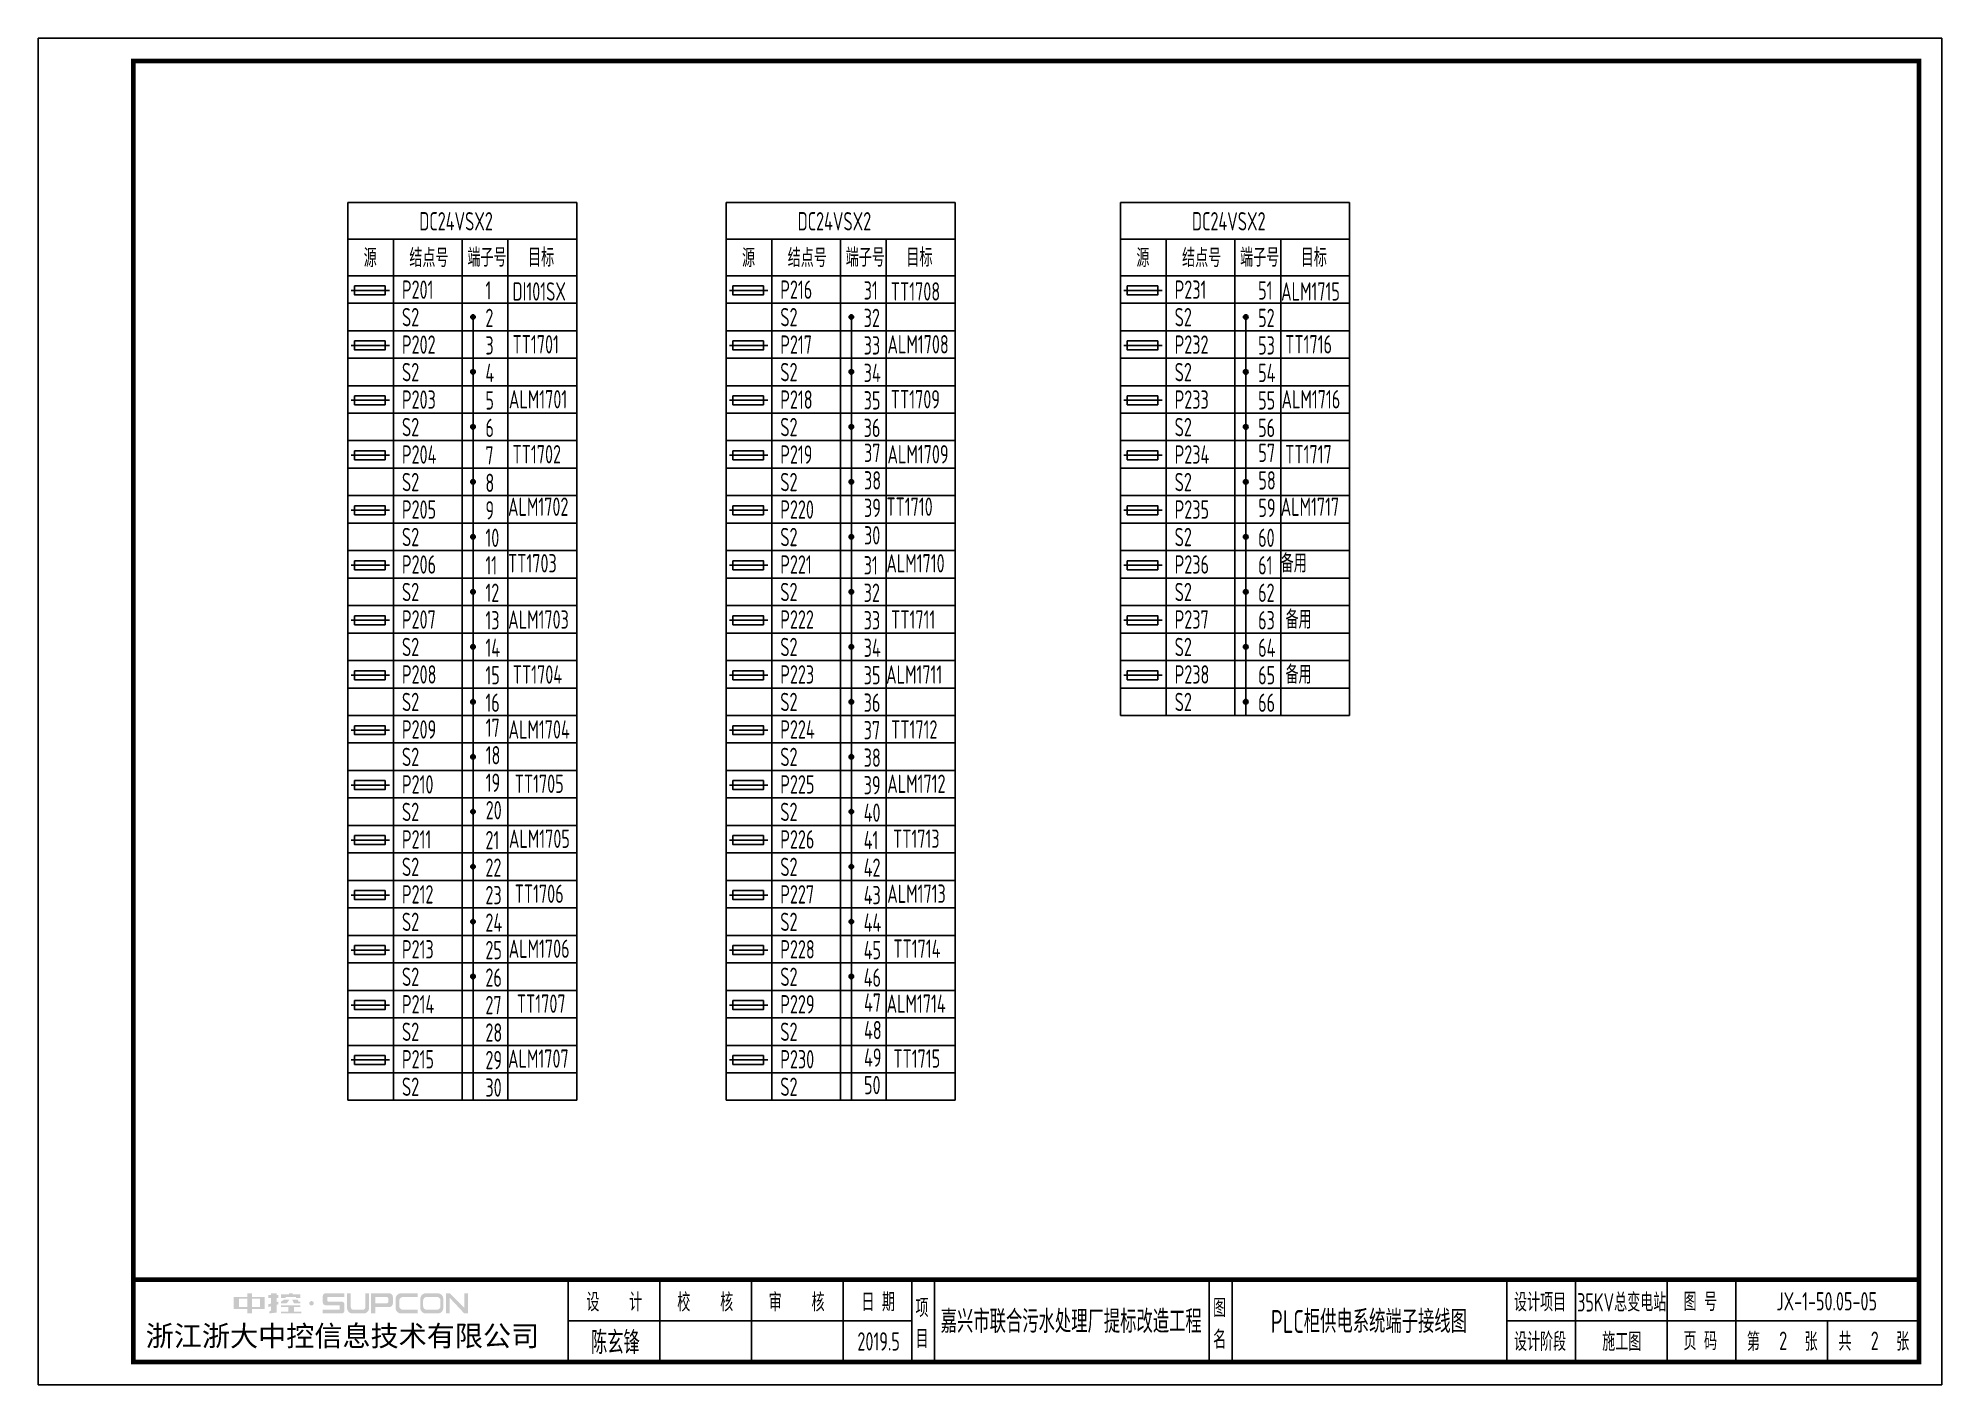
# Model space of a CAD drawing. Header units: millimetres. Extents: x 30557 to 235556, y -116603 to -73383.
# Drawn here: x 231398 to 235556, y -76323 to -73383 of the extents above; entities that cross this region are included whole.
import ezdxf
from ezdxf.enums import TextEntityAlignment as Align

# ---------------------------------------------------------------- set-up
doc = ezdxf.new("R2010")
doc.units = ezdxf.units.MM
doc.layers.add('_Drawing', color=7, linetype='Continuous', lineweight=25)
doc.layers.add('文本层', color=2, linetype='Continuous')
doc.styles.add('supcon', font='sceie.shx', dxfattribs={"width": 0.75, "height": 40, "bigfont": 'sceic.shx'})
doc.styles.add('Title', font='', dxfattribs={"height": 45})
doc.styles.get('Title').set_extended_font_data('SimHei')

msp = doc.modelspace()

# ---------------------------------------------------------------- texts
at = {"style": 'supcon', "width": 0.75}
for s, p in [('P201', (232192.4, -73952.1)), ('DI101SX', (232433.9, -73956)), ('P216', (233018.7, -73952.1)), ('TT1708', (233260.1, -73956)), ('P231', (233880, -73952.1)), ('ALM1715', (234112.5, -73956)), ('S2', (232192.4, -74012.1)), ('S2', (233018.7, -74012.1)), ('S2', (233880, -74012.1)), ('P202', (232192.4, -74072.1)), ('TT1701', (232433.9, -74071.4)), ('P217', (233018.7, -74072.1)), ('ALM1708', (233252.8, -74071.4)), ('P232', (233880, -74072.1)), ('TT1716', (234121.4, -74071.4)), ('S2', (232192.4, -74132.1)), ('S2', (233018.7, -74132.1)), ('S2', (233880, -74132.1)), ('P203', (232192.4, -74192.1)), ('ALM1701', (232426, -74191.4)), ('P218', (233018.7, -74192.1)), ('TT1709', (233260.1, -74191.4)), ('P233', (233880, -74192.1)), ('ALM1716', (234113.4, -74191.4)), ('S2', (232192.4, -74252.1)), ('S2', (233018.7, -74252.1)), ('S2', (233880, -74252.1)), ('P204', (232192.4, -74312.1)), ('TT1702', (232433.9, -74311.4)), ('P219', (233018.7, -74312.1)), ('ALM1709', (233252.8, -74311.4)), ('P234', (233880, -74312.1)), ('TT1717', (234121.4, -74311.4)), ('S2', (232192.4, -74372.1)), ('S2', (233018.7, -74372.1)), ('S2', (233880, -74372.1)), ('ALM1702', (232424, -74425.9)), ('TT1710', (233250.3, -74425.9)), ('ALM1717', (234111.6, -74425.9)), ('P205', (232192.4, -74432.1)), ('P220', (233018.7, -74432.1)), ('P235', (233880, -74432.1)), ('S2', (232192.4, -74492.1)), ('S2', (233018.7, -74492.1)), ('S2', (233880, -74492.1)), ('TT1703', (232424, -74549.4)), ('ALM1710', (233250.3, -74549.4)), ('备用', (234111.6, -74549.4)), ('P206', (232192.4, -74552.1)), ('P221', (233018.7, -74552.1)), ('P236', (233880, -74552.1)), ('S2', (232192.4, -74612.1)), ('S2', (233018.7, -74612.1)), ('S2', (233880, -74612.1)), ('P207', (232192.4, -74672.1)), ('ALM1703', (232424.4, -74672.2)), ('P222', (233018.7, -74672.1)), ('TT1711', (233260.7, -74672.2)), ('P237', (233880, -74672.1)), ('备用', (234122.1, -74672.2)), ('S2', (232192.4, -74732.1)), ('S2', (233018.7, -74732.1)), ('S2', (233880, -74732.1)), ('P208', (232192.4, -74792.1)), ('TT1704', (232434.5, -74792.2)), ('P223', (233018.7, -74792.1)), ('ALM1711', (233249.8, -74792.2)), ('P238', (233880, -74792.1)), ('备用', (234122.1, -74792.2)), ('S2', (232192.4, -74852.1)), ('S2', (233018.7, -74852.1)), ('S2', (233880, -74852.1)), ('P209', (232192.4, -74912.1)), ('ALM1704', (232425.2, -74912.2)), ('P224', (233018.7, -74912.1)), ('TT1712', (233260.7, -74912.2)), ('S2', (232192.4, -74972.1)), ('S2', (233018.7, -74972.1)), ('P210', (232192.4, -75032.1)), ('TT1705', (232438.6, -75030.7)), ('P225', (233018.7, -75032.1)), ('ALM1712', (233252.3, -75030.7)), ('S2', (232192.4, -75092.1)), ('S2', (233018.7, -75092.1)), ('P211', (232192.4, -75152.1)), ('ALM1705', (232426, -75150.7)), ('P226', (233018.7, -75152.1)), ('TT1713', (233264.9, -75150.7)), ('S2', (232192.4, -75212.1)), ('S2', (233018.7, -75212.1)), ('P212', (232192.4, -75272.1)), ('TT1706', (232438.6, -75270.7)), ('P227', (233018.7, -75272.1)), ('ALM1713', (233252.3, -75270.7)), ('S2', (232192.4, -75332.1)), ('S2', (233018.7, -75332.1)), ('P213', (232192.4, -75392.1)), ('ALM1706', (232425.5, -75390.7)), ('P228', (233018.7, -75392.1)), ('TT1714', (233265.6, -75390.7)), ('S2', (232192.4, -75452.1)), ('S2', (233018.7, -75452.1)), ('P214', (232192.4, -75512.1)), ('TT1707', (232443.4, -75510.7)), ('P229', (233018.7, -75512.1)), ('ALM1714', (233250.9, -75510.7)), ('S2', (232192.4, -75572.1)), ('S2', (233018.7, -75572.1)), ('P215', (232192.4, -75632.1)), ('ALM1707', (232424.1, -75630.7)), ('P230', (233018.7, -75632.1)), ('TT1715', (233265.6, -75630.7)), ('S2', (232192.4, -75692.1)), ('S2', (233018.7, -75692.1))]:
    msp.add_text(s, height=40, dxfattribs=at).set_placement(p)
at = {"color": 3, "style": 'supcon', "width": 0.75}
for s, height, p in [('35KV总变电站', 40, (234856.4, -76140.5)), ('陈玄锋', 50, (232658.5, -76228)), ('2019.5', 40, (233233.5, -76228)), ('2', 40, (235209, -76226.6))]:
    msp.add_text(s, height=height, dxfattribs=at).set_placement(p, align=Align.MIDDLE)
at = {"layer": '_Drawing', "color": 3, "style": 'supcon', "width": 0.75}
for s, height, p in [('JX-1-50.05-05', 40, (235304.2, -76140.5)), ('嘉兴市联合污水处理厂提标改造工程', 50, (233654.1, -76181.9)), ('PLC柜供电系统端子接线图', 50, (234304.1, -76181.9)), ('2', 40, (235409, -76226.6))]:
    msp.add_text(s, height=height, dxfattribs=at).set_placement(p, align=Align.MIDDLE)
at = {"layer": '文本层', "color": 0, "style": 'supcon', "width": 0.75}
for s, p in [('DC24VSX2', (232230.2, -73802.8)), ('DC24VSX2', (233056.5, -73802.8)), ('DC24VSX2', (233917.8, -73802.8)), ('源', (232108.8, -73882.8)), ('结点号 ', (232208.6, -73882.8)), ('端子号', (232335.4, -73881.9)), ('目标', (232467.9, -73881.9)), ('源', (232935.1, -73882.8)), ('结点号 ', (233034.9, -73882.8)), ('端子号', (233161.6, -73881.9)), ('目标', (233294.2, -73881.9)), ('源', (233796.4, -73882.8)), ('结点号 ', (233896.2, -73882.8)), ('端子号', (234023, -73881.9)), ('目标', (234155.5, -73881.9)), ('37', (233201.6, -74308.4)), ('57', (234062.9, -74308.4)), ('38', (233201.6, -74368.4)), ('58', (234062.9, -74368.4)), ('39', (233201.6, -74428.4)), ('59', (234062.9, -74428.4)), ('30', (233201.6, -74488.4)), ('17', (232375.3, -74908.4)), ('18', (232375.3, -74968.4)), ('19', (232375.3, -75028.4)), ('20', (232375.3, -75088.4)), ('47', (233201.6, -75508.4)), ('48', (233201.6, -75568.4)), ('49', (233201.6, -75628.4)), ('50', (233201.6, -75688.4))]:
    msp.add_text(s, height=40, dxfattribs=at).set_placement(p)
at = {"layer": '文本层', "color": 7, "style": 'supcon', "width": 0.75}
for s, p in [('1', (232374.7, -73953.8)), ('31', (233200.9, -73953.8)), ('51', (234062.3, -73953.8)), ('2', (232374.7, -74013.8)), ('32', (233200.9, -74013.8)), ('52', (234062.3, -74013.8)), ('3', (232374.7, -74073.8)), ('33', (233200.9, -74073.8)), ('53', (234062.3, -74073.8)), ('4', (232374.7, -74133.8)), ('34', (233200.9, -74133.8)), ('54', (234062.3, -74133.8)), ('5', (232374.7, -74193.8)), ('35', (233200.9, -74193.8)), ('55', (234062.3, -74193.8)), ('6', (232374.7, -74253.8)), ('36', (233200.9, -74253.8)), ('56', (234062.3, -74253.8)), ('7', (232374.7, -74313.8)), ('8', (232374.7, -74373.8)), ('9', (232374.7, -74433.8)), ('10', (232374.7, -74493.8)), ('60', (234062.3, -74493.8)), ('11', (232374.7, -74553.8)), ('31', (233200.9, -74553.8)), ('61', (234062.3, -74553.8)), ('12', (232374.7, -74613.8)), ('32', (233200.9, -74613.8)), ('62', (234062.3, -74613.8)), ('13', (232374.7, -74673.8)), ('33', (233200.9, -74673.8)), ('63', (234062.3, -74673.8)), ('14', (232374.7, -74733.8)), ('34', (233200.9, -74733.8)), ('64', (234062.3, -74733.8)), ('15', (232374.7, -74793.8)), ('35', (233200.9, -74793.8)), ('65', (234062.3, -74793.8)), ('16', (232374.7, -74853.8)), ('36', (233200.9, -74853.8)), ('66', (234062.3, -74853.8)), ('37', (233200.9, -74913.8)), ('38', (233200.9, -74973.8)), ('39', (233200.9, -75033.8)), ('40', (233200.9, -75093.8)), ('21', (232374.7, -75153.8)), ('41', (233200.9, -75153.8)), ('22', (232374.7, -75213.8)), ('42', (233200.9, -75213.8)), ('23', (232374.7, -75273.8)), ('43', (233200.9, -75273.8)), ('24', (232374.7, -75333.8)), ('44', (233200.9, -75333.8)), ('25', (232374.7, -75393.8)), ('45', (233200.9, -75393.8)), ('26', (232374.7, -75453.8)), ('46', (233200.9, -75453.8)), ('27', (232374.7, -75513.8)), ('28', (232374.7, -75573.8)), ('29', (232374.7, -75633.8)), ('30', (232374.7, -75693.8))]:
    msp.add_text(s, height=40, dxfattribs=at).set_placement(p)

# ---------------------------------------------------------------- blocks, each defined once
blk = doc.blocks.new('中控·SUPCON')
at = {"linetype": 'Continuous'}
h = blk.add_hatch(color=2, dxfattribs=at)
h.dxf.hatch_style = 1
h.paths.add_polyline_path([(34, 33), (20, 33), (20, 37), (15, 37), (15, 36), (15, 33), (0, 33), (0, 20), (13, 20), (15, 20), (15, 15), (20, 15), (20, 20), (22, 20), (34, 20)])
h.paths.add_polyline_path([(20, 30), (20, 31), (29, 31), (29, 22), (20, 22)], flags=16)
h.paths.add_polyline_path([(15, 30), (15, 22), (6, 22), (6, 31), (15, 31)], flags=16)
h.paths.add_polyline_path([(47, 32), (49, 32), (49, 35), (47, 35), (47, 37), (41, 37), (41, 35), (38, 35), (38, 32), (41, 32), (41, 25.8), (38, 25), (38, 22), (41, 22.8), (41, 18.3), (39, 17), (39, 15), (47, 16), (47, 24.5), (49, 25), (49, 28), (47, 27.5)])
h.paths.add_polyline_path([(61, 30), (55, 30), (52, 28), (52, 26), (58, 26)])
h.paths.add_polyline_path([(73, 28), (71, 28), (70, 30), (64, 30), (66, 26), (73, 26)])
h.paths.add_polyline_path([(73, 36), (64.6, 36), (64.6, 37), (60.4, 37), (60.4, 36), (52, 36), (52, 32), (56.8, 32), (56.8, 33.1), (68.2, 33.1), (68.2, 32), (73, 32)])
h.paths.add_polyline_path([(66, 22), (73, 22), (73, 24), (52, 24), (52, 22), (60, 22), (60, 17), (52, 17), (52, 15), (74, 15), (74, 17), (66, 17)])
h.paths.add_polyline_path([(82.7, 26.1, 1), (87.6, 26.1, 1)])
h.paths.add_polyline_path([(118, 28), (103.5, 28, -0.414214), (102.5, 29), (102.5, 32, -0.414214), (103.5, 33), (121, 33), (121, 37), (100.5, 37, 0.414214), (97.5, 34), (97.5, 27, 0.414214), (100.5, 24), (115, 24, -0.414214), (116, 23), (116, 20, -0.414214), (115, 19), (97.5, 19), (97.5, 15), (118, 15, 0.414214), (121, 18), (121, 25, 0.414214)])
h.paths.add_polyline_path([(128, 37), (124, 37), (124, 36), (124, 21, 0.414214), (130, 15), (142, 15, 0.414214), (148, 21), (148, 37), (144, 37), (144, 22, -0.414214), (141, 19), (131, 19, -0.414214), (128, 22)])
h.paths.add_polyline_path([(174, 26), (174, 33, 0.414214), (170, 37), (150, 37), (150, 36), (150, 15), (155, 15), (155, 22), (170, 22, 0.414214)])
h.paths.add_polyline_path([(167, 26), (155, 26), (155, 33), (167, 33, -0.414214), (169, 31), (169, 28, -0.414214)], flags=16)
h.paths.add_polyline_path([(201, 19), (185, 19, -0.414214), (181, 23), (181, 29, -0.414214), (185, 33), (201, 33), (201, 37), (183, 37, 0.414214), (177, 31), (177, 21, 0.414214), (183, 15), (201, 15)])
h.paths.add_polyline_path([(229, 21), (229, 31, 0.414214), (223, 37), (210, 37, 0.414214), (204, 31), (204, 21, 0.414214), (210, 15), (223, 15, 0.414214)])
h.paths.add_polyline_path([(207, 23), (207, 29, -0.414214), (211, 33), (222, 33, -0.414214), (226, 29), (226, 23, -0.414214), (222, 19), (211, 19, -0.414214)], flags=16)
h.paths.add_polyline_path([(236, 32.1), (252, 15), (256, 15), (256, 37), (252, 37), (252, 21), (236, 37), (232, 37), (232, 36), (232, 15), (236, 15)])
h = blk.add_hatch(color=2, dxfattribs=at)
h.dxf.hatch_style = 1
h.paths.add_polyline_path([(34, 33), (20, 33), (20, 37), (15, 37), (15, 36), (15, 33), (0, 33), (0, 20), (13, 20), (15, 20), (15, 15), (20, 15), (20, 20), (22, 20), (34, 20)])
h.paths.add_polyline_path([(20, 30), (20, 31), (29, 31), (29, 22), (20, 22)], flags=16)
h.paths.add_polyline_path([(15, 30), (15, 22), (6, 22), (6, 31), (15, 31)], flags=16)
h.paths.add_polyline_path([(47, 32), (49, 32), (49, 35), (47, 35), (47, 37), (41, 37), (41, 35), (38, 35), (38, 32), (41, 32), (41, 25.8), (38, 25), (38, 22), (41, 22.8), (41, 18.3), (39, 17), (39, 15), (47, 16), (47, 24.5), (49, 25), (49, 28), (47, 27.5)])
h.paths.add_polyline_path([(61, 30), (55, 30), (52, 28), (52, 26), (58, 26)])
h.paths.add_polyline_path([(73, 28), (71, 28), (70, 30), (64, 30), (66, 26), (73, 26)])
h.paths.add_polyline_path([(73, 36), (64.6, 36), (64.6, 37), (60.4, 37), (60.4, 36), (52, 36), (52, 32), (56.8, 32), (56.8, 33.1), (68.2, 33.1), (68.2, 32), (73, 32)])
h.paths.add_polyline_path([(66, 22), (73, 22), (73, 24), (52, 24), (52, 22), (60, 22), (60, 17), (52, 17), (52, 15), (74, 15), (74, 17), (66, 17)])
h.paths.add_polyline_path([(82.7, 26.1, 1), (87.6, 26.1, 1)])
h.paths.add_polyline_path([(118, 28), (103.5, 28, -0.414214), (102.5, 29), (102.5, 32, -0.414214), (103.5, 33), (121, 33), (121, 37), (100.5, 37, 0.414214), (97.5, 34), (97.5, 27, 0.414214), (100.5, 24), (115, 24, -0.414214), (116, 23), (116, 20, -0.414214), (115, 19), (97.5, 19), (97.5, 15), (118, 15, 0.414214), (121, 18), (121, 25, 0.414214)])
h.paths.add_polyline_path([(128, 37), (124, 37), (124, 36), (124, 21, 0.414214), (130, 15), (142, 15, 0.414214), (148, 21), (148, 37), (144, 37), (144, 22, -0.414214), (141, 19), (131, 19, -0.414214), (128, 22)])
h.paths.add_polyline_path([(174, 26), (174, 33, 0.414214), (170, 37), (150, 37), (150, 36), (150, 15), (155, 15), (155, 22), (170, 22, 0.414214)])
h.paths.add_polyline_path([(167, 26), (155, 26), (155, 33), (167, 33, -0.414214), (169, 31), (169, 28, -0.414214)], flags=16)
h.paths.add_polyline_path([(201, 19), (185, 19, -0.414214), (181, 23), (181, 29, -0.414214), (185, 33), (201, 33), (201, 37), (183, 37, 0.414214), (177, 31), (177, 21, 0.414214), (183, 15), (201, 15)])
h.paths.add_polyline_path([(229, 21), (229, 31, 0.414214), (223, 37), (210, 37, 0.414214), (204, 31), (204, 21, 0.414214), (210, 15), (223, 15, 0.414214)])
h.paths.add_polyline_path([(207, 23), (207, 29, -0.414214), (211, 33), (222, 33, -0.414214), (226, 29), (226, 23, -0.414214), (222, 19), (211, 19, -0.414214)], flags=16)
h.paths.add_polyline_path([(236, 32.1), (252, 15), (256, 15), (256, 37), (252, 37), (252, 21), (236, 37), (232, 37), (232, 36), (232, 15), (236, 15)])
h = blk.add_hatch(color=2, dxfattribs=at)
h.dxf.hatch_style = 1
h.paths.add_polyline_path([(34, 33), (20, 33), (20, 37), (15, 37), (15, 36), (15, 33), (0, 33), (0, 20), (13, 20), (15, 20), (15, 15), (20, 15), (20, 20), (22, 20), (34, 20)])
h.paths.add_polyline_path([(20, 30), (20, 31), (29, 31), (29, 22), (20, 22)], flags=16)
h.paths.add_polyline_path([(15, 30), (15, 22), (6, 22), (6, 31), (15, 31)], flags=16)
h.paths.add_polyline_path([(47, 32), (49, 32), (49, 35), (47, 35), (47, 37), (41, 37), (41, 35), (38, 35), (38, 32), (41, 32), (41, 25.8), (38, 25), (38, 22), (41, 22.8), (41, 18.3), (39, 17), (39, 15), (47, 16), (47, 24.5), (49, 25), (49, 28), (47, 27.5)])
h.paths.add_polyline_path([(61, 30), (55, 30), (52, 28), (52, 26), (58, 26)])
h.paths.add_polyline_path([(73, 28), (71, 28), (70, 30), (64, 30), (66, 26), (73, 26)])
h.paths.add_polyline_path([(73, 36), (64.6, 36), (64.6, 37), (60.4, 37), (60.4, 36), (52, 36), (52, 32), (56.8, 32), (56.8, 33.1), (68.2, 33.1), (68.2, 32), (73, 32)])
h.paths.add_polyline_path([(66, 22), (73, 22), (73, 24), (52, 24), (52, 22), (60, 22), (60, 17), (52, 17), (52, 15), (74, 15), (74, 17), (66, 17)])
h.paths.add_polyline_path([(82.7, 26.1, 1), (87.6, 26.1, 1)])
h.paths.add_polyline_path([(118, 28), (103.5, 28, -0.414214), (102.5, 29), (102.5, 32, -0.414214), (103.5, 33), (121, 33), (121, 37), (100.5, 37, 0.414214), (97.5, 34), (97.5, 27, 0.414214), (100.5, 24), (115, 24, -0.414214), (116, 23), (116, 20, -0.414214), (115, 19), (97.5, 19), (97.5, 15), (118, 15, 0.414214), (121, 18), (121, 25, 0.414214)])
h.paths.add_polyline_path([(128, 37), (124, 37), (124, 36), (124, 21, 0.414214), (130, 15), (142, 15, 0.414214), (148, 21), (148, 37), (144, 37), (144, 22, -0.414214), (141, 19), (131, 19, -0.414214), (128, 22)])
h.paths.add_polyline_path([(174, 26), (174, 33, 0.414214), (170, 37), (150, 37), (150, 36), (150, 15), (155, 15), (155, 22), (170, 22, 0.414214)])
h.paths.add_polyline_path([(167, 26), (155, 26), (155, 33), (167, 33, -0.414214), (169, 31), (169, 28, -0.414214)], flags=16)
h.paths.add_polyline_path([(201, 19), (185, 19, -0.414214), (181, 23), (181, 29, -0.414214), (185, 33), (201, 33), (201, 37), (183, 37, 0.414214), (177, 31), (177, 21, 0.414214), (183, 15), (201, 15)])
h.paths.add_polyline_path([(229, 21), (229, 31, 0.414214), (223, 37), (210, 37, 0.414214), (204, 31), (204, 21, 0.414214), (210, 15), (223, 15, 0.414214)])
h.paths.add_polyline_path([(207, 23), (207, 29, -0.414214), (211, 33), (222, 33, -0.414214), (226, 29), (226, 23, -0.414214), (222, 19), (211, 19, -0.414214)], flags=16)
h.paths.add_polyline_path([(236, 32.1), (252, 15), (256, 15), (256, 37), (252, 37), (252, 21), (236, 37), (232, 37), (232, 36), (232, 15), (236, 15)])
h = blk.add_hatch(color=2, dxfattribs=at)
h.dxf.hatch_style = 1
h.paths.add_polyline_path([(34, 33), (20, 33), (20, 37), (15, 37), (15, 36), (15, 33), (0, 33), (0, 20), (13, 20), (15, 20), (15, 15), (20, 15), (20, 20), (22, 20), (34, 20)])
h.paths.add_polyline_path([(20, 30), (20, 31), (29, 31), (29, 22), (20, 22)], flags=16)
h.paths.add_polyline_path([(15, 30), (15, 22), (6, 22), (6, 31), (15, 31)], flags=16)
h.paths.add_polyline_path([(47, 32), (49, 32), (49, 35), (47, 35), (47, 37), (41, 37), (41, 35), (38, 35), (38, 32), (41, 32), (41, 25.8), (38, 25), (38, 22), (41, 22.8), (41, 18.3), (39, 17), (39, 15), (47, 16), (47, 24.5), (49, 25), (49, 28), (47, 27.5)])
h.paths.add_polyline_path([(61, 30), (55, 30), (52, 28), (52, 26), (58, 26)])
h.paths.add_polyline_path([(73, 28), (71, 28), (70, 30), (64, 30), (66, 26), (73, 26)])
h.paths.add_polyline_path([(73, 36), (64.6, 36), (64.6, 37), (60.4, 37), (60.4, 36), (52, 36), (52, 32), (56.8, 32), (56.8, 33.1), (68.2, 33.1), (68.2, 32), (73, 32)])
h.paths.add_polyline_path([(66, 22), (73, 22), (73, 24), (52, 24), (52, 22), (60, 22), (60, 17), (52, 17), (52, 15), (74, 15), (74, 17), (66, 17)])
h.paths.add_polyline_path([(82.7, 26.1, 1), (87.6, 26.1, 1)])
h.paths.add_polyline_path([(118, 28), (103.5, 28, -0.414214), (102.5, 29), (102.5, 32, -0.414214), (103.5, 33), (121, 33), (121, 37), (100.5, 37, 0.414214), (97.5, 34), (97.5, 27, 0.414214), (100.5, 24), (115, 24, -0.414214), (116, 23), (116, 20, -0.414214), (115, 19), (97.5, 19), (97.5, 15), (118, 15, 0.414214), (121, 18), (121, 25, 0.414214)])
h.paths.add_polyline_path([(128, 37), (124, 37), (124, 36), (124, 21, 0.414214), (130, 15), (142, 15, 0.414214), (148, 21), (148, 37), (144, 37), (144, 22, -0.414214), (141, 19), (131, 19, -0.414214), (128, 22)])
h.paths.add_polyline_path([(174, 26), (174, 33, 0.414214), (170, 37), (150, 37), (150, 36), (150, 15), (155, 15), (155, 22), (170, 22, 0.414214)])
h.paths.add_polyline_path([(167, 26), (155, 26), (155, 33), (167, 33, -0.414214), (169, 31), (169, 28, -0.414214)], flags=16)
h.paths.add_polyline_path([(201, 19), (185, 19, -0.414214), (181, 23), (181, 29, -0.414214), (185, 33), (201, 33), (201, 37), (183, 37, 0.414214), (177, 31), (177, 21, 0.414214), (183, 15), (201, 15)])
h.paths.add_polyline_path([(229, 21), (229, 31, 0.414214), (223, 37), (210, 37, 0.414214), (204, 31), (204, 21, 0.414214), (210, 15), (223, 15, 0.414214)])
h.paths.add_polyline_path([(207, 23), (207, 29, -0.414214), (211, 33), (222, 33, -0.414214), (226, 29), (226, 23, -0.414214), (222, 19), (211, 19, -0.414214)], flags=16)
h.paths.add_polyline_path([(236, 32.1), (252, 15), (256, 15), (256, 37), (252, 37), (252, 21), (236, 37), (232, 37), (232, 36), (232, 15), (236, 15)])
h = blk.add_hatch(color=2, dxfattribs=at)
h.dxf.hatch_style = 1
h.paths.add_polyline_path([(34, 33), (20, 33), (20, 37), (15, 37), (15, 36), (15, 33), (0, 33), (0, 20), (13, 20), (15, 20), (15, 15), (20, 15), (20, 20), (22, 20), (34, 20)])
h.paths.add_polyline_path([(20, 30), (20, 31), (29, 31), (29, 22), (20, 22)], flags=16)
h.paths.add_polyline_path([(15, 30), (15, 22), (6, 22), (6, 31), (15, 31)], flags=16)
h.paths.add_polyline_path([(47, 32), (49, 32), (49, 35), (47, 35), (47, 37), (41, 37), (41, 35), (38, 35), (38, 32), (41, 32), (41, 25.8), (38, 25), (38, 22), (41, 22.8), (41, 18.3), (39, 17), (39, 15), (47, 16), (47, 24.5), (49, 25), (49, 28), (47, 27.5)])
h.paths.add_polyline_path([(61, 30), (55, 30), (52, 28), (52, 26), (58, 26)])
h.paths.add_polyline_path([(73, 28), (71, 28), (70, 30), (64, 30), (66, 26), (73, 26)])
h.paths.add_polyline_path([(73, 36), (64.6, 36), (64.6, 37), (60.4, 37), (60.4, 36), (52, 36), (52, 32), (56.8, 32), (56.8, 33.1), (68.2, 33.1), (68.2, 32), (73, 32)])
h.paths.add_polyline_path([(66, 22), (73, 22), (73, 24), (52, 24), (52, 22), (60, 22), (60, 17), (52, 17), (52, 15), (74, 15), (74, 17), (66, 17)])
h.paths.add_polyline_path([(82.7, 26.1, 1), (87.6, 26.1, 1)])
h.paths.add_polyline_path([(118, 28), (103.5, 28, -0.414214), (102.5, 29), (102.5, 32, -0.414214), (103.5, 33), (121, 33), (121, 37), (100.5, 37, 0.414214), (97.5, 34), (97.5, 27, 0.414214), (100.5, 24), (115, 24, -0.414214), (116, 23), (116, 20, -0.414214), (115, 19), (97.5, 19), (97.5, 15), (118, 15, 0.414214), (121, 18), (121, 25, 0.414214)])
h.paths.add_polyline_path([(128, 37), (124, 37), (124, 36), (124, 21, 0.414214), (130, 15), (142, 15, 0.414214), (148, 21), (148, 37), (144, 37), (144, 22, -0.414214), (141, 19), (131, 19, -0.414214), (128, 22)])
h.paths.add_polyline_path([(174, 26), (174, 33, 0.414214), (170, 37), (150, 37), (150, 36), (150, 15), (155, 15), (155, 22), (170, 22, 0.414214)])
h.paths.add_polyline_path([(167, 26), (155, 26), (155, 33), (167, 33, -0.414214), (169, 31), (169, 28, -0.414214)], flags=16)
h.paths.add_polyline_path([(201, 19), (185, 19, -0.414214), (181, 23), (181, 29, -0.414214), (185, 33), (201, 33), (201, 37), (183, 37, 0.414214), (177, 31), (177, 21, 0.414214), (183, 15), (201, 15)])
h.paths.add_polyline_path([(229, 21), (229, 31, 0.414214), (223, 37), (210, 37, 0.414214), (204, 31), (204, 21, 0.414214), (210, 15), (223, 15, 0.414214)])
h.paths.add_polyline_path([(207, 23), (207, 29, -0.414214), (211, 33), (222, 33, -0.414214), (226, 29), (226, 23, -0.414214), (222, 19), (211, 19, -0.414214)], flags=16)
h.paths.add_polyline_path([(236, 32.1), (252, 15), (256, 15), (256, 37), (252, 37), (252, 21), (236, 37), (232, 37), (232, 36), (232, 15), (236, 15)])
h = blk.add_hatch(color=2, dxfattribs=at)
h.dxf.hatch_style = 1
h.paths.add_polyline_path([(34, 33), (20, 33), (20, 37), (15, 37), (15, 36), (15, 33), (0, 33), (0, 20), (13, 20), (15, 20), (15, 15), (20, 15), (20, 20), (22, 20), (34, 20)])
h.paths.add_polyline_path([(20, 30), (20, 31), (29, 31), (29, 22), (20, 22)], flags=16)
h.paths.add_polyline_path([(15, 30), (15, 22), (6, 22), (6, 31), (15, 31)], flags=16)
h.paths.add_polyline_path([(47, 32), (49, 32), (49, 35), (47, 35), (47, 37), (41, 37), (41, 35), (38, 35), (38, 32), (41, 32), (41, 25.8), (38, 25), (38, 22), (41, 22.8), (41, 18.3), (39, 17), (39, 15), (47, 16), (47, 24.5), (49, 25), (49, 28), (47, 27.5)])
h.paths.add_polyline_path([(61, 30), (55, 30), (52, 28), (52, 26), (58, 26)])
h.paths.add_polyline_path([(73, 28), (71, 28), (70, 30), (64, 30), (66, 26), (73, 26)])
h.paths.add_polyline_path([(73, 36), (64.6, 36), (64.6, 37), (60.4, 37), (60.4, 36), (52, 36), (52, 32), (56.8, 32), (56.8, 33.1), (68.2, 33.1), (68.2, 32), (73, 32)])
h.paths.add_polyline_path([(66, 22), (73, 22), (73, 24), (52, 24), (52, 22), (60, 22), (60, 17), (52, 17), (52, 15), (74, 15), (74, 17), (66, 17)])
h.paths.add_polyline_path([(82.7, 26.1, 1), (87.6, 26.1, 1)])
h.paths.add_polyline_path([(118, 28), (103.5, 28, -0.414214), (102.5, 29), (102.5, 32, -0.414214), (103.5, 33), (121, 33), (121, 37), (100.5, 37, 0.414214), (97.5, 34), (97.5, 27, 0.414214), (100.5, 24), (115, 24, -0.414214), (116, 23), (116, 20, -0.414214), (115, 19), (97.5, 19), (97.5, 15), (118, 15, 0.414214), (121, 18), (121, 25, 0.414214)])
h.paths.add_polyline_path([(128, 37), (124, 37), (124, 36), (124, 21, 0.414214), (130, 15), (142, 15, 0.414214), (148, 21), (148, 37), (144, 37), (144, 22, -0.414214), (141, 19), (131, 19, -0.414214), (128, 22)])
h.paths.add_polyline_path([(174, 26), (174, 33, 0.414214), (170, 37), (150, 37), (150, 36), (150, 15), (155, 15), (155, 22), (170, 22, 0.414214)])
h.paths.add_polyline_path([(167, 26), (155, 26), (155, 33), (167, 33, -0.414214), (169, 31), (169, 28, -0.414214)], flags=16)
h.paths.add_polyline_path([(201, 19), (185, 19, -0.414214), (181, 23), (181, 29, -0.414214), (185, 33), (201, 33), (201, 37), (183, 37, 0.414214), (177, 31), (177, 21, 0.414214), (183, 15), (201, 15)])
h.paths.add_polyline_path([(229, 21), (229, 31, 0.414214), (223, 37), (210, 37, 0.414214), (204, 31), (204, 21, 0.414214), (210, 15), (223, 15, 0.414214)])
h.paths.add_polyline_path([(207, 23), (207, 29, -0.414214), (211, 33), (222, 33, -0.414214), (226, 29), (226, 23, -0.414214), (222, 19), (211, 19, -0.414214)], flags=16)
h.paths.add_polyline_path([(236, 32.1), (252, 15), (256, 15), (256, 37), (252, 37), (252, 21), (236, 37), (232, 37), (232, 36), (232, 15), (236, 15)])
blk = doc.blocks.new('supcon图框')
at = {"linetype": 'Continuous'}
for p, q in [((6145.7, 4361.7), (1987.7, 4361.7)), ((1987.7, 4361.7), (1987.7, 1421.7)), ((6145.7, 1421.7), (6145.7, 4361.7)), ((1987.7, 1421.7), (6145.7, 1421.7))]:
    blk.add_line(p, q, dxfattribs=at)
for p, q in [((3145.7, 1651.7), (3145.7, 1471.7)), ((3345.7, 1651.7), (3345.7, 1471.7)), ((3545.7, 1651.7), (3545.7, 1471.7)), ((3745.7, 1651.7), (3745.7, 1471.7)), ((3895.7, 1651.7), (3895.7, 1471.7)), ((3945.7, 1651.7), (3945.7, 1471.7)), ((4545.7, 1651.7), (4545.7, 1471.7)), ((4595.7, 1651.7), (4595.7, 1471.7)), ((5195.7, 1651.7), (5195.7, 1471.7)), ((5345.7, 1651.7), (5345.7, 1471.7)), ((5545.7, 1651.7), (5545.7, 1471.7)), ((5695.7, 1651.7), (5695.7, 1471.7)), ((3145.7, 1561.7), (3895.7, 1561.7)), ((5195.7, 1561.7), (6095.7, 1561.7)), ((5895.7, 1561.7), (5895.7, 1471.7))]:
    blk.add_line(p, q)
at = {"linetype": 'Continuous', "const_width": 10}
blk.add_lwpolyline([(2195.7, 4311.7), (6095.7, 4311.7), (6095.7, 1471.7), (2195.7, 1471.7)], close=True, dxfattribs=at)
blk.add_lwpolyline([(2195.7, 1651.7), (6095.7, 1651.7)], dxfattribs=at)
at = {"linetype": 'Continuous', "xscale": 2, "yscale": 2, "zscale": 2}
blk.add_blockref('中控·SUPCON', (2414.6, 1547.7), dxfattribs=at)
at = {"style": 'supcon', "width": 0.75}
for s, p in [('设    计', (3246.2, 1604.2)), ('校    核', (3444.8, 1604.2)), ('审    核', (3644.5, 1604.2)), ('日 期', (3822.5, 1604.2)), ('设计项目', (5268, 1604.2)), ('图 号', (5618, 1604.2)), ('项', (3918.2, 1590.7)), ('图', (4568.2, 1590.7)), ('目', (3918.2, 1522.9)), ('名', (4568.2, 1522.9)), ('设计阶段', (5268, 1518.1)), ('施工图', (5446.5, 1518.1)), ('页 码', (5618, 1518.1)), ('第      张', (5797, 1518.1)), ('共      张', (5997, 1518.1))]:
    blk.add_text(s, height=40, dxfattribs=at).set_placement(p, align=Align.MIDDLE)
at = {"style": 'Title'}
blk.add_text('浙江浙大中控信息技术有限公司', height=45, dxfattribs=at).set_placement((2222.8, 1506.2))

# ---------------------------------------------------------------- hatches: boundary and pattern name
h = msp.add_hatch(color=256)
h.dxf.hatch_style = 1
h.paths.add_polyline_path([(232352.6, -73991.7, 1), (232342.6, -73991.7, 1)])
h = msp.add_hatch(color=256)
h.dxf.hatch_style = 1
h.paths.add_polyline_path([(233178.9, -73991.7, 1), (233168.9, -73991.7, 1)])
h = msp.add_hatch(color=256)
h.dxf.hatch_style = 1
h.paths.add_polyline_path([(234040.2, -73991.7, 1), (234030.2, -73991.7, 1)])
h = msp.add_hatch(color=256)
h.dxf.hatch_style = 1
h.paths.add_polyline_path([(232352.6, -74111.7, 1), (232342.6, -74111.7, 1)])
h = msp.add_hatch(color=256)
h.dxf.hatch_style = 1
h.paths.add_polyline_path([(233178.9, -74111.7, 1), (233168.9, -74111.7, 1)])
h = msp.add_hatch(color=256)
h.dxf.hatch_style = 1
h.paths.add_polyline_path([(234040.2, -74111.7, 1), (234030.2, -74111.7, 1)])
h = msp.add_hatch(color=256)
h.dxf.hatch_style = 1
h.paths.add_polyline_path([(232352.6, -74231.7, 1), (232342.6, -74231.7, 1)])
h = msp.add_hatch(color=256)
h.dxf.hatch_style = 1
h.paths.add_polyline_path([(233178.9, -74231.7, 1), (233168.9, -74231.7, 1)])
h = msp.add_hatch(color=256)
h.dxf.hatch_style = 1
h.paths.add_polyline_path([(234040.2, -74231.7, 1), (234030.2, -74231.7, 1)])
h = msp.add_hatch(color=256)
h.dxf.hatch_style = 1
h.paths.add_polyline_path([(232352.6, -74351.7, 1), (232342.6, -74351.7, 1)])
h = msp.add_hatch(color=256)
h.dxf.hatch_style = 1
h.paths.add_polyline_path([(233178.9, -74351.7, 1), (233168.9, -74351.7, 1)])
h = msp.add_hatch(color=256)
h.dxf.hatch_style = 1
h.paths.add_polyline_path([(234040.2, -74351.7, 1), (234030.2, -74351.7, 1)])
h = msp.add_hatch(color=256)
h.dxf.hatch_style = 1
h.paths.add_polyline_path([(232352.6, -74471.7, 1), (232342.6, -74471.7, 1)])
h = msp.add_hatch(color=256)
h.dxf.hatch_style = 1
h.paths.add_polyline_path([(233178.9, -74471.7, 1), (233168.9, -74471.7, 1)])
h = msp.add_hatch(color=256)
h.dxf.hatch_style = 1
h.paths.add_polyline_path([(234040.2, -74471.7, 1), (234030.2, -74471.7, 1)])
h = msp.add_hatch(color=256)
h.dxf.hatch_style = 1
h.paths.add_polyline_path([(232352.6, -74591.7, 1), (232342.6, -74591.7, 1)])
h = msp.add_hatch(color=256)
h.dxf.hatch_style = 1
h.paths.add_polyline_path([(233178.9, -74591.7, 1), (233168.9, -74591.7, 1)])
h = msp.add_hatch(color=256)
h.dxf.hatch_style = 1
h.paths.add_polyline_path([(234040.2, -74591.7, 1), (234030.2, -74591.7, 1)])
h = msp.add_hatch(color=256)
h.dxf.hatch_style = 1
h.paths.add_polyline_path([(232352.6, -74711.7, 1), (232342.6, -74711.7, 1)])
h = msp.add_hatch(color=256)
h.dxf.hatch_style = 1
h.paths.add_polyline_path([(233178.9, -74711.7, 1), (233168.9, -74711.7, 1)])
h = msp.add_hatch(color=256)
h.dxf.hatch_style = 1
h.paths.add_polyline_path([(234040.2, -74711.7, 1), (234030.2, -74711.7, 1)])
h = msp.add_hatch(color=256)
h.dxf.hatch_style = 1
h.paths.add_polyline_path([(232352.6, -74831.7, 1), (232342.6, -74831.7, 1)])
h = msp.add_hatch(color=256)
h.dxf.hatch_style = 1
h.paths.add_polyline_path([(233178.9, -74831.7, 1), (233168.9, -74831.7, 1)])
h = msp.add_hatch(color=256)
h.dxf.hatch_style = 1
h.paths.add_polyline_path([(234040.2, -74831.7, 1), (234030.2, -74831.7, 1)])
h = msp.add_hatch(color=256)
h.dxf.hatch_style = 1
h.paths.add_polyline_path([(232352.6, -74951.7, 1), (232342.6, -74951.7, 1)])
h = msp.add_hatch(color=256)
h.dxf.hatch_style = 1
h.paths.add_polyline_path([(233178.9, -74951.7, 1), (233168.9, -74951.7, 1)])
h = msp.add_hatch(color=256)
h.dxf.hatch_style = 1
h.paths.add_polyline_path([(232352.6, -75071.7, 1), (232342.6, -75071.7, 1)])
h = msp.add_hatch(color=256)
h.dxf.hatch_style = 1
h.paths.add_polyline_path([(233178.9, -75071.7, 1), (233168.9, -75071.7, 1)])
h = msp.add_hatch(color=256)
h.dxf.hatch_style = 1
h.paths.add_polyline_path([(232352.6, -75191.7, 1), (232342.6, -75191.7, 1)])
h = msp.add_hatch(color=256)
h.dxf.hatch_style = 1
h.paths.add_polyline_path([(233178.9, -75191.7, 1), (233168.9, -75191.7, 1)])
h = msp.add_hatch(color=256)
h.dxf.hatch_style = 1
h.paths.add_polyline_path([(232352.6, -75311.7, 1), (232342.6, -75311.7, 1)])
h = msp.add_hatch(color=256)
h.dxf.hatch_style = 1
h.paths.add_polyline_path([(233178.9, -75311.7, 1), (233168.9, -75311.7, 1)])
h = msp.add_hatch(color=256)
h.dxf.hatch_style = 1
h.paths.add_polyline_path([(232352.6, -75431.7, 1), (232342.6, -75431.7, 1)])
h = msp.add_hatch(color=256)
h.dxf.hatch_style = 1
h.paths.add_polyline_path([(233178.9, -75431.7, 1), (233168.9, -75431.7, 1)])

# ---------------------------------------------------------------- linework, layer by layer
at = {"lineweight": -3}
for p, q in [((232074, -73741.7), (232574, -73741.7)), ((232074, -73741.7), (232074, -75701.7)), ((232574, -73741.7), (232574, -75701.7)), ((232900.3, -73741.7), (233400.3, -73741.7)), ((232900.3, -73741.7), (232900.3, -75701.7)), ((233400.3, -73741.7), (233400.3, -75701.7)), ((233761.6, -73741.7), (234261.6, -73741.7)), ((233761.6, -73741.7), (233761.6, -74861.7)), ((234261.6, -73741.7), (234261.6, -74861.7)), ((232074, -73821.7), (232574, -73821.7)), ((232174, -73821.7), (232174, -75701.7)), ((232324, -73821.7), (232324, -75701.7)), ((232424, -73821.7), (232424, -75701.7)), ((232900.3, -73821.7), (233400.3, -73821.7)), ((233000.3, -73821.7), (233000.3, -75701.7)), ((233150.3, -73821.7), (233150.3, -75701.7)), ((233250.3, -73821.7), (233250.3, -75701.7)), ((233761.6, -73821.7), (234261.6, -73821.7)), ((233861.6, -73821.7), (233861.6, -74861.7)), ((234011.6, -73821.7), (234011.6, -74861.7)), ((234111.6, -73821.7), (234111.6, -74861.7))]:
    msp.add_line(p, q, dxfattribs=at)
at = {"color": 7, "lineweight": -3}
for p, q in [((232074, -73901.7), (232574, -73901.7)), ((232074, -73901.7), (232574, -73901.7)), ((232900.3, -73901.7), (233400.3, -73901.7)), ((232900.3, -73901.7), (233400.3, -73901.7)), ((233761.6, -73901.7), (234261.6, -73901.7)), ((233761.6, -73901.7), (234261.6, -73901.7)), ((232074, -73961.7), (232574, -73961.7)), ((232900.3, -73961.7), (233400.3, -73961.7)), ((233761.6, -73961.7), (234261.6, -73961.7)), ((232074, -74021.7), (232574, -74021.7)), ((232074, -74021.7), (232574, -74021.7)), ((232900.3, -74021.7), (233400.3, -74021.7)), ((232900.3, -74021.7), (233400.3, -74021.7)), ((233761.6, -74021.7), (234261.6, -74021.7)), ((233761.6, -74021.7), (234261.6, -74021.7)), ((232074, -74081.7), (232574, -74081.7)), ((232900.3, -74081.7), (233400.3, -74081.7)), ((233761.6, -74081.7), (234261.6, -74081.7)), ((232074, -74141.7), (232574, -74141.7)), ((232074, -74141.7), (232574, -74141.7)), ((232900.3, -74141.7), (233400.3, -74141.7)), ((232900.3, -74141.7), (233400.3, -74141.7)), ((233761.6, -74141.7), (234261.6, -74141.7)), ((233761.6, -74141.7), (234261.6, -74141.7)), ((232074, -74201.7), (232574, -74201.7)), ((232900.3, -74201.7), (233400.3, -74201.7)), ((233761.6, -74201.7), (234261.6, -74201.7)), ((232074, -74261.7), (232574, -74261.7)), ((232074, -74261.7), (232574, -74261.7)), ((232900.3, -74261.7), (233400.3, -74261.7)), ((232900.3, -74261.7), (233400.3, -74261.7)), ((233761.6, -74261.7), (234261.6, -74261.7)), ((233761.6, -74261.7), (234261.6, -74261.7)), ((232074, -74321.7), (232574, -74321.7)), ((232900.3, -74321.7), (233400.3, -74321.7)), ((233761.6, -74321.7), (234261.6, -74321.7)), ((232074, -74381.7), (232574, -74381.7)), ((232074, -74381.7), (232574, -74381.7)), ((232900.3, -74381.7), (233400.3, -74381.7)), ((232900.3, -74381.7), (233400.3, -74381.7)), ((233761.6, -74381.7), (234261.6, -74381.7)), ((233761.6, -74381.7), (234261.6, -74381.7)), ((232074, -74441.7), (232574, -74441.7)), ((232900.3, -74441.7), (233400.3, -74441.7)), ((233761.6, -74441.7), (234261.6, -74441.7)), ((232074, -74501.7), (232574, -74501.7)), ((232074, -74501.7), (232574, -74501.7)), ((232900.3, -74501.7), (233400.3, -74501.7)), ((232900.3, -74501.7), (233400.3, -74501.7)), ((233761.6, -74501.7), (234261.6, -74501.7)), ((233761.6, -74501.7), (234261.6, -74501.7)), ((232074, -74561.7), (232574, -74561.7)), ((232900.3, -74561.7), (233400.3, -74561.7)), ((233761.6, -74561.7), (234261.6, -74561.7)), ((232074, -74621.7), (232574, -74621.7)), ((232074, -74621.7), (232574, -74621.7)), ((232900.3, -74621.7), (233400.3, -74621.7)), ((232900.3, -74621.7), (233400.3, -74621.7)), ((233761.6, -74621.7), (234261.6, -74621.7)), ((233761.6, -74621.7), (234261.6, -74621.7)), ((232074, -74681.7), (232574, -74681.7)), ((232900.3, -74681.7), (233400.3, -74681.7)), ((233761.6, -74681.7), (234261.6, -74681.7)), ((232074, -74741.7), (232574, -74741.7)), ((232074, -74741.7), (232574, -74741.7)), ((232900.3, -74741.7), (233400.3, -74741.7)), ((232900.3, -74741.7), (233400.3, -74741.7)), ((233761.6, -74741.7), (234261.6, -74741.7)), ((233761.6, -74741.7), (234261.6, -74741.7)), ((232074, -74801.7), (232574, -74801.7)), ((232900.3, -74801.7), (233400.3, -74801.7)), ((233761.6, -74801.7), (234261.6, -74801.7)), ((232074, -74861.7), (232574, -74861.7)), ((232074, -74861.7), (232574, -74861.7)), ((232074, -74861.7), (232574, -74861.7)), ((232900.3, -74861.7), (233400.3, -74861.7)), ((232900.3, -74861.7), (233400.3, -74861.7)), ((232900.3, -74861.7), (233400.3, -74861.7)), ((233761.6, -74861.7), (234261.6, -74861.7)), ((233761.6, -74861.7), (234261.6, -74861.7)), ((233761.6, -74861.7), (234261.6, -74861.7)), ((232074, -74921.7), (232574, -74921.7)), ((232900.3, -74921.7), (233400.3, -74921.7)), ((232074, -74981.7), (232574, -74981.7)), ((232900.3, -74981.7), (233400.3, -74981.7)), ((232074, -75041.7), (232574, -75041.7)), ((232900.3, -75041.7), (233400.3, -75041.7)), ((232074, -75101.7), (232574, -75101.7)), ((232074, -75101.7), (232574, -75101.7)), ((232900.3, -75101.7), (233400.3, -75101.7)), ((232900.3, -75101.7), (233400.3, -75101.7)), ((232074, -75161.7), (232574, -75161.7)), ((232900.3, -75161.7), (233400.3, -75161.7)), ((232074, -75221.7), (232574, -75221.7)), ((232074, -75221.7), (232574, -75221.7)), ((232074, -75221.7), (232574, -75221.7)), ((232900.3, -75221.7), (233400.3, -75221.7)), ((232900.3, -75221.7), (233400.3, -75221.7)), ((232900.3, -75221.7), (233400.3, -75221.7)), ((232074, -75281.7), (232574, -75281.7)), ((232900.3, -75281.7), (233400.3, -75281.7)), ((232074, -75341.7), (232574, -75341.7)), ((232900.3, -75341.7), (233400.3, -75341.7)), ((232074, -75401.7), (232574, -75401.7)), ((232900.3, -75401.7), (233400.3, -75401.7)), ((232074, -75461.7), (232574, -75461.7)), ((232074, -75461.7), (232574, -75461.7)), ((232900.3, -75461.7), (233400.3, -75461.7)), ((232900.3, -75461.7), (233400.3, -75461.7)), ((232074, -75521.7), (232574, -75521.7)), ((232900.3, -75521.7), (233400.3, -75521.7)), ((232074, -75581.7), (232574, -75581.7)), ((232900.3, -75581.7), (233400.3, -75581.7)), ((232074, -75641.7), (232574, -75641.7)), ((232900.3, -75641.7), (233400.3, -75641.7)), ((232074, -75701.7), (232574, -75701.7)), ((232074, -75701.7), (232574, -75701.7)), ((232900.3, -75701.7), (233400.3, -75701.7)), ((232900.3, -75701.7), (233400.3, -75701.7))]:
    msp.add_line(p, q, dxfattribs=at)
for p, q in [((232081.3, -73933.7), (232165.2, -73933.7)), ((232081.3, -73933.7), (232165.2, -73933.7)), ((232907.6, -73933.7), (232991.5, -73933.7)), ((232907.6, -73933.7), (232991.5, -73933.7)), ((233768.9, -73933.7), (233852.8, -73933.7)), ((233768.9, -73933.7), (233852.8, -73933.7)), ((232081.3, -74053.7), (232165.2, -74053.7)), ((232081.3, -74053.7), (232165.2, -74053.7)), ((232907.6, -74053.7), (232991.5, -74053.7)), ((232907.6, -74053.7), (232991.5, -74053.7)), ((233768.9, -74053.7), (233852.8, -74053.7)), ((233768.9, -74053.7), (233852.8, -74053.7)), ((232081.3, -74173.7), (232165.2, -74173.7)), ((232081.3, -74173.7), (232165.2, -74173.7)), ((232907.6, -74173.7), (232991.5, -74173.7)), ((232907.6, -74173.7), (232991.5, -74173.7)), ((233768.9, -74173.7), (233852.8, -74173.7)), ((233768.9, -74173.7), (233852.8, -74173.7)), ((232081.3, -74293.7), (232165.2, -74293.7)), ((232907.6, -74293.7), (232991.5, -74293.7)), ((233768.9, -74293.7), (233852.8, -74293.7)), ((232081.3, -74413.7), (232165.2, -74413.7)), ((232907.6, -74413.7), (232991.5, -74413.7)), ((233768.9, -74413.7), (233852.8, -74413.7)), ((232081.3, -74533.7), (232165.2, -74533.7)), ((232907.6, -74533.7), (232991.5, -74533.7)), ((233768.9, -74533.7), (233852.8, -74533.7)), ((232081.3, -74653.7), (232165.2, -74653.7)), ((232907.6, -74653.7), (232991.5, -74653.7)), ((233768.9, -74653.7), (233852.8, -74653.7)), ((232081.3, -74773.7), (232165.2, -74773.7)), ((232907.6, -74773.7), (232991.5, -74773.7)), ((233768.9, -74773.7), (233852.8, -74773.7)), ((232081.3, -74893.7), (232165.2, -74893.7)), ((232907.6, -74893.7), (232991.5, -74893.7)), ((232081.3, -75013.7), (232165.2, -75013.7)), ((232907.6, -75013.7), (232991.5, -75013.7)), ((232081.3, -75133.7), (232165.2, -75133.7)), ((232081.3, -75133.7), (232165.2, -75133.7)), ((232907.6, -75133.7), (232991.5, -75133.7)), ((232907.6, -75133.7), (232991.5, -75133.7)), ((232081.3, -75253.7), (232165.2, -75253.7)), ((232081.3, -75253.7), (232165.2, -75253.7)), ((232907.6, -75253.7), (232991.5, -75253.7)), ((232907.6, -75253.7), (232991.5, -75253.7)), ((232081.3, -75373.7), (232165.2, -75373.7)), ((232081.3, -75373.7), (232165.2, -75373.7)), ((232907.6, -75373.7), (232991.5, -75373.7)), ((232907.6, -75373.7), (232991.5, -75373.7)), ((232081.3, -75493.7), (232165.2, -75493.7)), ((232081.3, -75493.7), (232165.2, -75493.7)), ((232907.6, -75493.7), (232991.5, -75493.7)), ((232907.6, -75493.7), (232991.5, -75493.7)), ((232081.3, -75613.7), (232165.2, -75613.7)), ((232081.3, -75613.7), (232165.2, -75613.7)), ((232907.6, -75613.7), (232991.5, -75613.7)), ((232907.6, -75613.7), (232991.5, -75613.7))]:
    msp.add_line(p, q)
at = {"color": 3}
for p, q in [((232347.6, -73991.7), (232347.6, -75701.7)), ((233173.9, -73991.7), (233173.9, -75701.7)), ((234035.2, -73991.7), (234035.2, -74861.7))]:
    msp.add_line(p, q, dxfattribs=at)
for points in [[(232088.9, -73923.9), (232155.5, -73923.9), (232155.5, -73943.5), (232088.9, -73943.5)], [(232088.9, -73923.9), (232155.5, -73923.9), (232155.5, -73943.5), (232088.9, -73943.5)], [(232915.2, -73923.9), (232981.8, -73923.9), (232981.8, -73943.5), (232915.2, -73943.5)], [(232915.2, -73923.9), (232981.8, -73923.9), (232981.8, -73943.5), (232915.2, -73943.5)], [(233776.5, -73923.9), (233843.1, -73923.9), (233843.1, -73943.5), (233776.5, -73943.5)], [(233776.5, -73923.9), (233843.1, -73923.9), (233843.1, -73943.5), (233776.5, -73943.5)], [(232088.9, -74043.9), (232155.5, -74043.9), (232155.5, -74063.5), (232088.9, -74063.5)], [(232088.9, -74043.9), (232155.5, -74043.9), (232155.5, -74063.5), (232088.9, -74063.5)], [(232915.2, -74043.9), (232981.8, -74043.9), (232981.8, -74063.5), (232915.2, -74063.5)], [(232915.2, -74043.9), (232981.8, -74043.9), (232981.8, -74063.5), (232915.2, -74063.5)], [(233776.5, -74043.9), (233843.1, -74043.9), (233843.1, -74063.5), (233776.5, -74063.5)], [(233776.5, -74043.9), (233843.1, -74043.9), (233843.1, -74063.5), (233776.5, -74063.5)], [(232088.9, -74163.9), (232155.5, -74163.9), (232155.5, -74183.5), (232088.9, -74183.5)], [(232088.9, -74163.9), (232155.5, -74163.9), (232155.5, -74183.5), (232088.9, -74183.5)], [(232915.2, -74163.9), (232981.8, -74163.9), (232981.8, -74183.5), (232915.2, -74183.5)], [(232915.2, -74163.9), (232981.8, -74163.9), (232981.8, -74183.5), (232915.2, -74183.5)], [(233776.5, -74163.9), (233843.1, -74163.9), (233843.1, -74183.5), (233776.5, -74183.5)], [(233776.5, -74163.9), (233843.1, -74163.9), (233843.1, -74183.5), (233776.5, -74183.5)], [(232088.9, -74283.9), (232155.5, -74283.9), (232155.5, -74303.5), (232088.9, -74303.5)], [(232915.2, -74283.9), (232981.8, -74283.9), (232981.8, -74303.5), (232915.2, -74303.5)], [(233776.5, -74283.9), (233843.1, -74283.9), (233843.1, -74303.5), (233776.5, -74303.5)], [(232088.9, -74403.9), (232155.5, -74403.9), (232155.5, -74423.5), (232088.9, -74423.5)], [(232915.2, -74403.9), (232981.8, -74403.9), (232981.8, -74423.5), (232915.2, -74423.5)], [(233776.5, -74403.9), (233843.1, -74403.9), (233843.1, -74423.5), (233776.5, -74423.5)], [(232088.9, -74523.9), (232155.5, -74523.9), (232155.5, -74543.5), (232088.9, -74543.5)], [(232915.2, -74523.9), (232981.8, -74523.9), (232981.8, -74543.5), (232915.2, -74543.5)], [(233776.5, -74523.9), (233843.1, -74523.9), (233843.1, -74543.5), (233776.5, -74543.5)], [(232088.9, -74643.9), (232155.5, -74643.9), (232155.5, -74663.5), (232088.9, -74663.5)], [(232915.2, -74643.9), (232981.8, -74643.9), (232981.8, -74663.5), (232915.2, -74663.5)], [(233776.5, -74643.9), (233843.1, -74643.9), (233843.1, -74663.5), (233776.5, -74663.5)], [(232088.9, -74763.9), (232155.5, -74763.9), (232155.5, -74783.5), (232088.9, -74783.5)], [(232915.2, -74763.9), (232981.8, -74763.9), (232981.8, -74783.5), (232915.2, -74783.5)], [(233776.5, -74763.9), (233843.1, -74763.9), (233843.1, -74783.5), (233776.5, -74783.5)], [(232088.9, -74883.9), (232155.5, -74883.9), (232155.5, -74903.5), (232088.9, -74903.5)], [(232915.2, -74883.9), (232981.8, -74883.9), (232981.8, -74903.5), (232915.2, -74903.5)], [(232088.9, -75003.9), (232155.5, -75003.9), (232155.5, -75023.5), (232088.9, -75023.5)], [(232915.2, -75003.9), (232981.8, -75003.9), (232981.8, -75023.5), (232915.2, -75023.5)], [(232088.9, -75123.9), (232155.5, -75123.9), (232155.5, -75143.5), (232088.9, -75143.5)], [(232088.9, -75123.9), (232155.5, -75123.9), (232155.5, -75143.5), (232088.9, -75143.5)], [(232915.2, -75123.9), (232981.8, -75123.9), (232981.8, -75143.5), (232915.2, -75143.5)], [(232915.2, -75123.9), (232981.8, -75123.9), (232981.8, -75143.5), (232915.2, -75143.5)], [(232088.9, -75243.9), (232155.5, -75243.9), (232155.5, -75263.5), (232088.9, -75263.5)], [(232088.9, -75243.9), (232155.5, -75243.9), (232155.5, -75263.5), (232088.9, -75263.5)], [(232915.2, -75243.9), (232981.8, -75243.9), (232981.8, -75263.5), (232915.2, -75263.5)], [(232915.2, -75243.9), (232981.8, -75243.9), (232981.8, -75263.5), (232915.2, -75263.5)], [(232088.9, -75363.9), (232155.5, -75363.9), (232155.5, -75383.5), (232088.9, -75383.5)], [(232088.9, -75363.9), (232155.5, -75363.9), (232155.5, -75383.5), (232088.9, -75383.5)], [(232915.2, -75363.9), (232981.8, -75363.9), (232981.8, -75383.5), (232915.2, -75383.5)], [(232915.2, -75363.9), (232981.8, -75363.9), (232981.8, -75383.5), (232915.2, -75383.5)], [(232088.9, -75483.9), (232155.5, -75483.9), (232155.5, -75503.5), (232088.9, -75503.5)], [(232088.9, -75483.9), (232155.5, -75483.9), (232155.5, -75503.5), (232088.9, -75503.5)], [(232915.2, -75483.9), (232981.8, -75483.9), (232981.8, -75503.5), (232915.2, -75503.5)], [(232915.2, -75483.9), (232981.8, -75483.9), (232981.8, -75503.5), (232915.2, -75503.5)], [(232088.9, -75603.9), (232155.5, -75603.9), (232155.5, -75623.5), (232088.9, -75623.5)], [(232088.9, -75603.9), (232155.5, -75603.9), (232155.5, -75623.5), (232088.9, -75623.5)], [(232915.2, -75603.9), (232981.8, -75603.9), (232981.8, -75623.5), (232915.2, -75623.5)], [(232915.2, -75603.9), (232981.8, -75603.9), (232981.8, -75623.5), (232915.2, -75623.5)]]:
    msp.add_lwpolyline(points, close=True)
for centre in [(232347.6, -73991.7), (233173.9, -73991.7), (234035.2, -73991.7), (232347.6, -74111.7), (233173.9, -74111.7), (234035.2, -74111.7), (232347.6, -74231.7), (233173.9, -74231.7), (234035.2, -74231.7), (232347.6, -74351.7), (233173.9, -74351.7), (234035.2, -74351.7), (232347.6, -74471.7), (233173.9, -74471.7), (234035.2, -74471.7), (232347.6, -74591.7), (233173.9, -74591.7), (234035.2, -74591.7), (232347.6, -74711.7), (233173.9, -74711.7), (234035.2, -74711.7), (232347.6, -74831.7), (233173.9, -74831.7), (234035.2, -74831.7), (232347.6, -74951.7), (233173.9, -74951.7), (232347.6, -75071.7), (233173.9, -75071.7), (232347.6, -75191.7), (233173.9, -75191.7), (232347.6, -75311.7), (233173.9, -75311.7), (232347.6, -75431.7), (233173.9, -75431.7)]:
    msp.add_circle(centre, 5)

# ---------------------------------------------------------------- block references
msp.add_blockref('supcon图框', (229410, -77744.7))

msp.set_redraw_order([(e.dxf.handle, doc.entitydb.next_handle()) for e in msp.query("TEXT MTEXT ATTDEF DIMENSION ARC_DIMENSION")])  # texts and dimensions are drawn at this point

doc.saveas('drawing.dxf')
